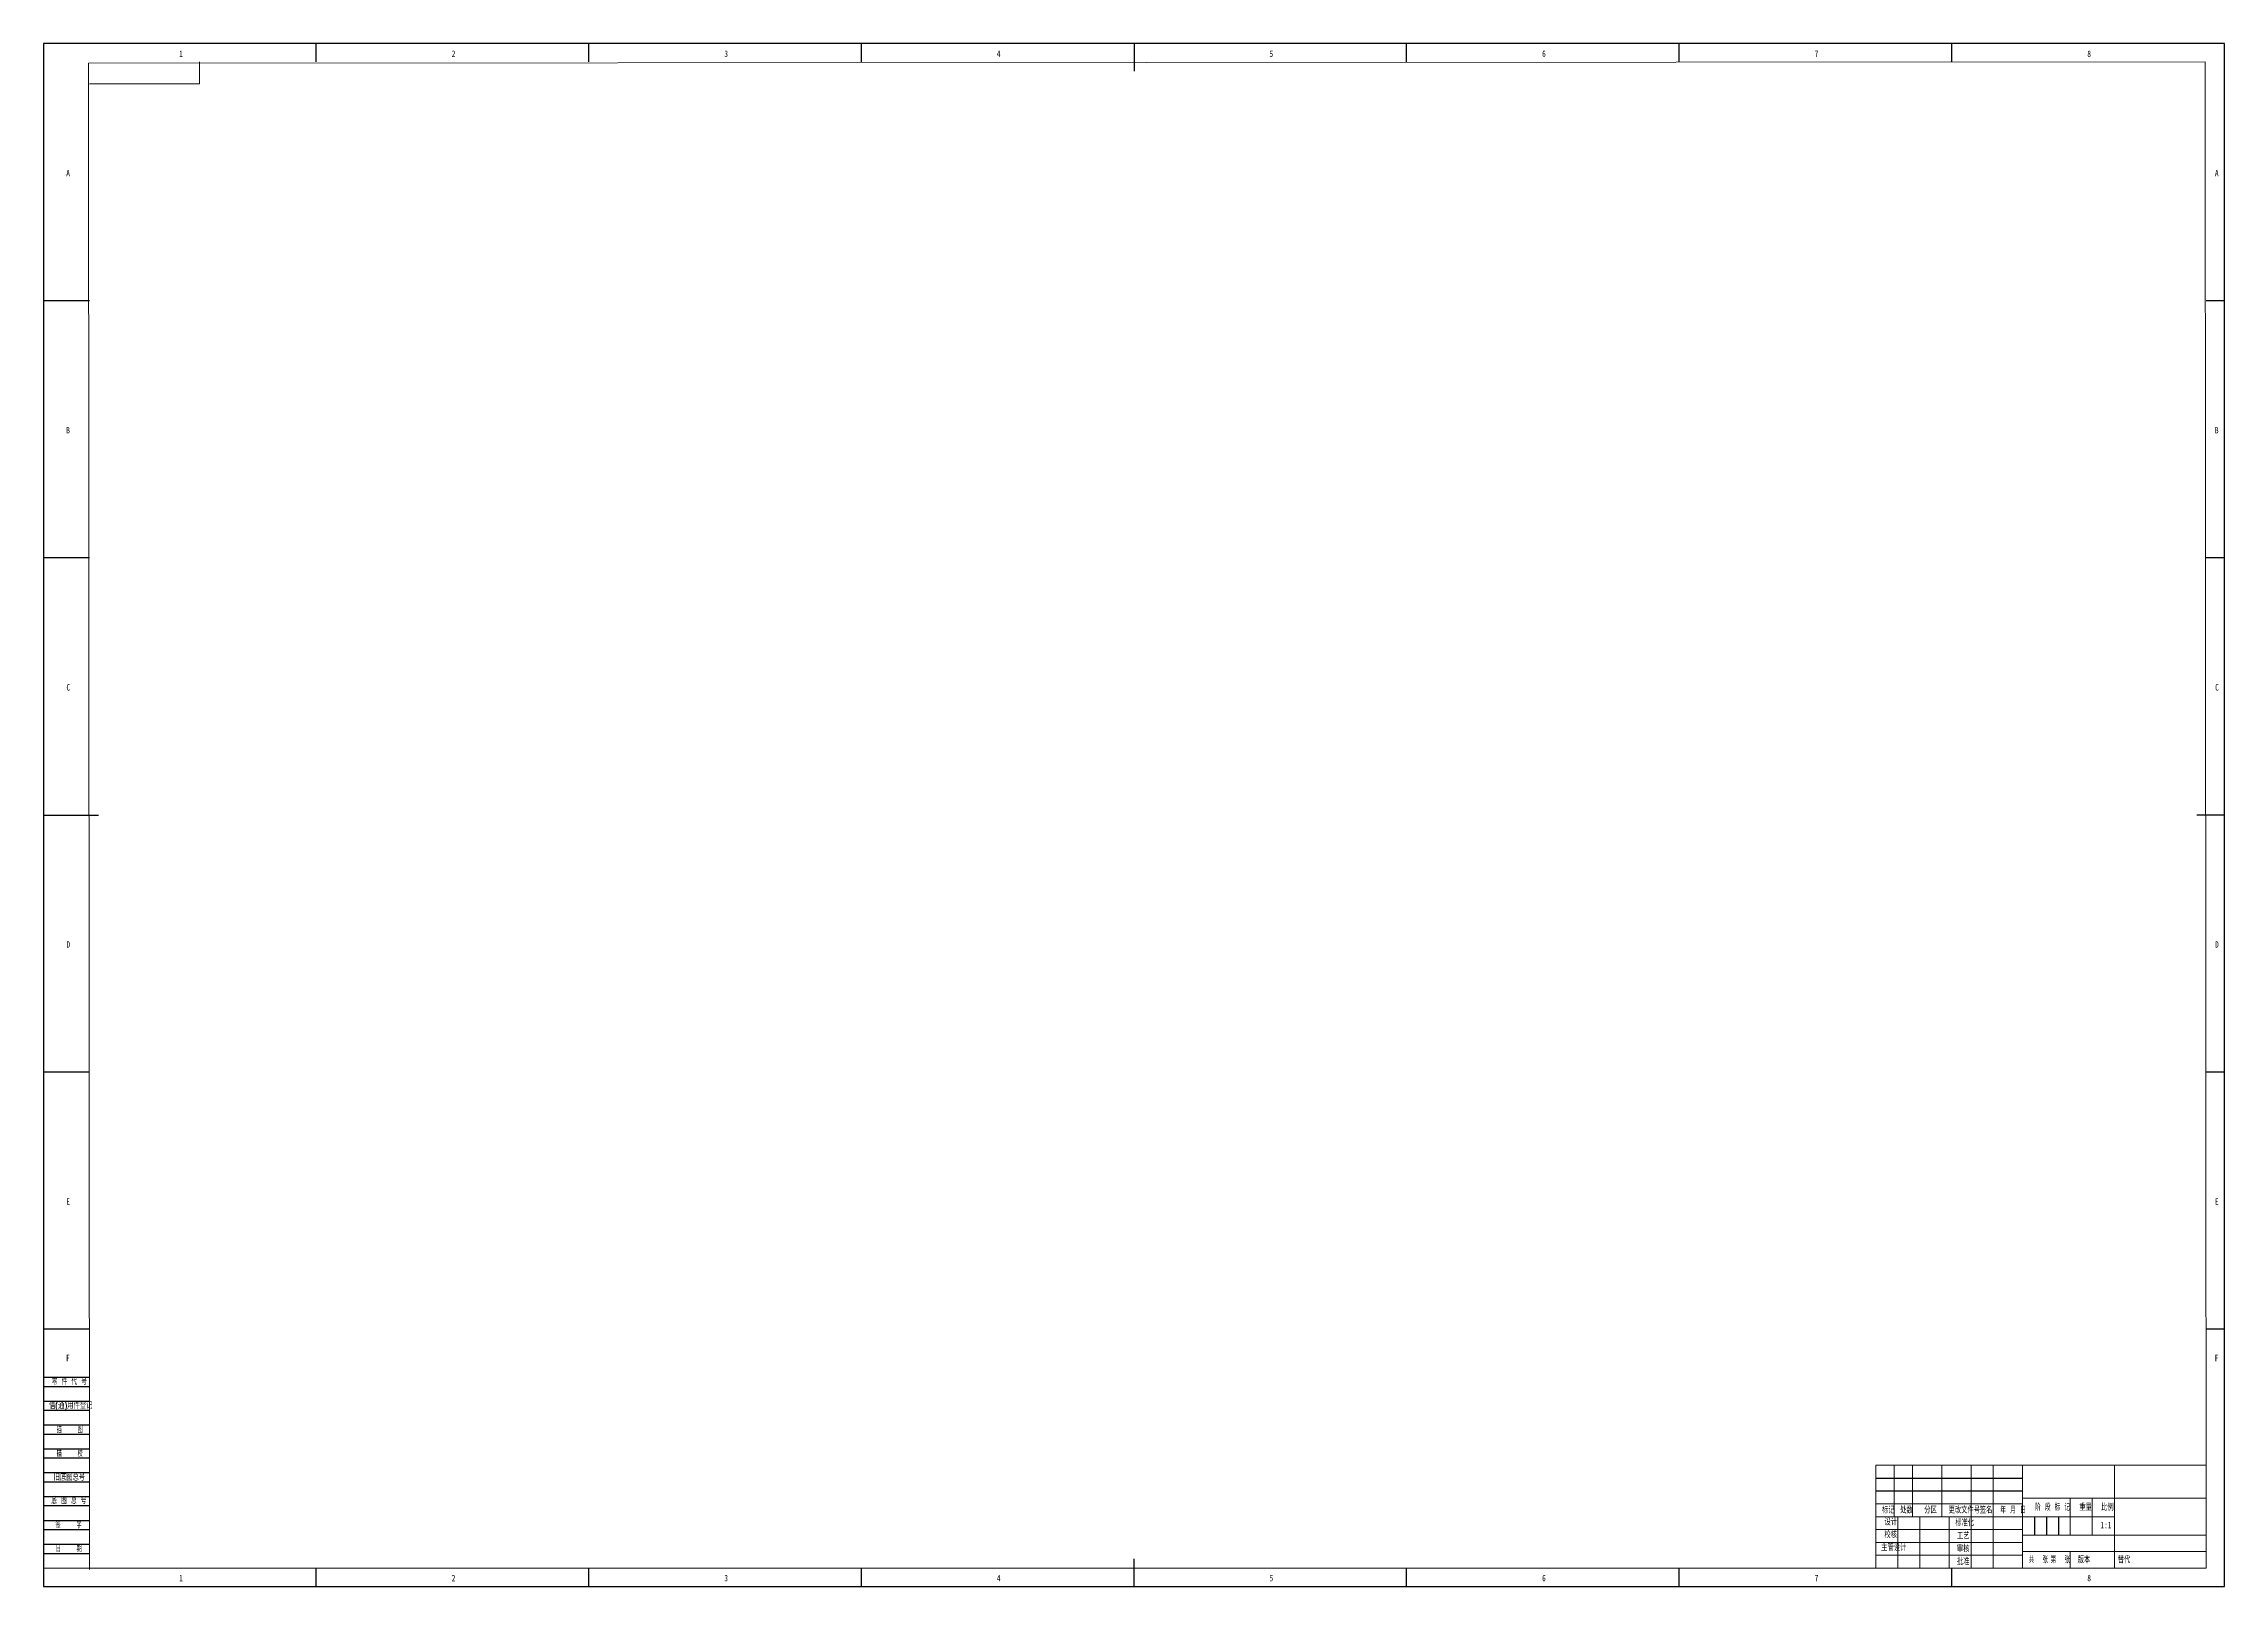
# Model space of a CAD drawing. Header units: millimetres. Extents: x 0 to 2221, y 0 to 841.
# Drawn here: x 0 to 1189, y 0 to 841 of the extents above; entities that cross this region are included whole.
import ezdxf

# ---------------------------------------------------------------- set-up
doc = ezdxf.new("R2010")
doc.units = ezdxf.units.MM
for name, color, linetype in [('10', 7, 'Continuous'), ('5', 7, 'Continuous'), ('9', 7, 'Continuous'), ('SLD-0', 7, 'Continuous')]:
    doc.layers.add(name, color=color, linetype=linetype)
doc.styles.add('SLDTEXTSTYLE0', font='TXT', dxfattribs={"width": 0.7})
doc.styles.add('SLDTEXTSTYLE1', font='TXT', dxfattribs={"width": 0.7, "bigfont": 'bigfont'})
doc.styles.add('SLDTEXTSTYLE2', font='TXT', dxfattribs={"width": 0.6, "bigfont": 'bigfont'})
doc.styles.add('SLDTEXTSTYLE3', font='TXT', dxfattribs={"width": 0.614286, "bigfont": 'bigfont'})
doc.styles.add('SLDTEXTSTYLE4', font='TXT', dxfattribs={"width": 0.62, "bigfont": 'bigfont'})
doc.styles.add('SLDTEXTSTYLE5', font='TXT', dxfattribs={"width": 0.566667, "bigfont": 'bigfont'})

msp = doc.modelspace()

# ---------------------------------------------------------------- texts
at = {"layer": '10', "char_height": 3.5, "attachment_point": 2, "style": 'SLDTEXTSTYLE1'}
for s, insert in [('校核', (1007.067, 29.857)), ('主管设计', (1008.707, 22.83))]:
    msp.add_mtext(s, dxfattribs=dict(at, insert=insert))
at = {"layer": '10', "color": 7, "insert": (1112.417, 16.188), "char_height": 3.5, "attachment_point": 2, "style": 'SLDTEXTSTYLE1'}
msp.add_mtext('版本', dxfattribs=at)
at = {"layer": '9', "color": 7, "char_height": 3.5}
for s, insert, attachment_point, style in [('1', (74.93, 837.262), 2, 'SLDTEXTSTYLE0'), ('2', (223.512, 837.262), 2, 'SLDTEXTSTYLE0'), ('3', (372.137, 837.262), 2, 'SLDTEXTSTYLE0'), ('4', (520.75, 837.262), 2, 'SLDTEXTSTYLE0'), ('5', (669.387, 837.262), 2, 'SLDTEXTSTYLE0'), ('6', (818.014, 837.262), 2, 'SLDTEXTSTYLE0'), ('7', (966.628, 837.262), 2, 'SLDTEXTSTYLE0'), ('8', (1115.261, 837.262), 2, 'SLDTEXTSTYLE0'), ('A', (13.337, 772.178), 2, 'SLDTEXTSTYLE0'), ('A', (1184.837, 772.178), 2, 'SLDTEXTSTYLE0'), ('B', (13.343, 632.012), 2, 'SLDTEXTSTYLE0'), ('B', (1184.843, 632.012), 2, 'SLDTEXTSTYLE0'), ('C', (13.449, 491.845), 2, 'SLDTEXTSTYLE0'), ('C', (1184.949, 491.845), 2, 'SLDTEXTSTYLE0'), ('D', (13.444, 351.678), 2, 'SLDTEXTSTYLE0'), ('D', (1184.944, 351.678), 2, 'SLDTEXTSTYLE0'), ('E', (13.341, 211.512), 2, 'SLDTEXTSTYLE0'), ('E', (1184.841, 211.512), 2, 'SLDTEXTSTYLE0'), ('F', (13.247, 126.262), 2, 'SLDTEXTSTYLE0'), ('F', (1184.747, 126.262), 2, 'SLDTEXTSTYLE0'), ('零 件 代 号', (4.482, 113.36), 1, 'SLDTEXTSTYLE3'), ('借(通)用件登记', (2.933, 100.276), 1, 'SLDTEXTSTYLE1'), ('描    图', (14.242, 87.176), 2, 'SLDTEXTSTYLE5'), ('描    校', (14.21, 74.137), 2, 'SLDTEXTSTYLE5'), ('旧底图总号', (5.459, 61.201), 1, 'SLDTEXTSTYLE1'), ('底 图 总 号', (4.212, 48.433), 1, 'SLDTEXTSTYLE3'), ('标记', (1005.712, 43.306), 2, 'SLDTEXTSTYLE1'), ('设计', (1007.119, 36.767), 2, 'SLDTEXTSTYLE1'), ('处数', (1015.65, 43.306), 2, 'SLDTEXTSTYLE1'), ('分区', (1028.806, 43.306), 2, 'SLDTEXTSTYLE1'), ('更改文件号', (1047.199, 43.306), 2, 'SLDTEXTSTYLE1'), ('标准化', (1047.403, 36.358), 2, 'SLDTEXTSTYLE1'), ('签名', (1059.036, 43.306), 2, 'SLDTEXTSTYLE1'), ('年 月 日', (1073.745, 43.306), 2, 'SLDTEXTSTYLE4'), ('阶 段 标 记', (1095.317, 44.81), 2, 'SLDTEXTSTYLE3'), ('重量', (1113.292, 44.81), 2, 'SLDTEXTSTYLE1'), ('比例', (1125.186, 44.81), 2, 'SLDTEXTSTYLE1'), ('签    字', (13.596, 35.193), 2, 'SLDTEXTSTYLE5'), ('工艺', (1046.572, 29.23), 2, 'SLDTEXTSTYLE1'), ('日    期', (13.673, 22.233), 2, 'SLDTEXTSTYLE5'), ('批准', (1046.553, 15.216), 2, 'SLDTEXTSTYLE1'), ('审核', (1046.571, 22.249), 2, 'SLDTEXTSTYLE1'), ('共  张', (1087.581, 16.188), 2, 'SLDTEXTSTYLE2'), ('第  张', (1099.566, 16.188), 2, 'SLDTEXTSTYLE2'), ('1', (74.93, 6.262), 2, 'SLDTEXTSTYLE0'), ('2', (223.512, 6.262), 2, 'SLDTEXTSTYLE0'), ('3', (372.137, 6.262), 2, 'SLDTEXTSTYLE0'), ('4', (520.75, 6.262), 2, 'SLDTEXTSTYLE0'), ('5', (669.387, 6.262), 2, 'SLDTEXTSTYLE0'), ('6', (818.014, 6.262), 2, 'SLDTEXTSTYLE0'), ('7', (966.628, 6.262), 2, 'SLDTEXTSTYLE0'), ('8', (1115.261, 6.262), 2, 'SLDTEXTSTYLE0')]:
    msp.add_mtext(s, dxfattribs=dict(at, insert=insert, attachment_point=attachment_point, style=style))
at = {"layer": 'SLD-0', "char_height": 3.5}
for s, insert, attachment_point, style in [('1:1', (1124.437, 35.158), 2, 'SLDTEXTSTYLE0'), ('替代', (1130.851, 16.188), 1, 'SLDTEXTSTYLE1')]:
    msp.add_mtext(s, dxfattribs=dict(at, insert=insert, attachment_point=attachment_point, style=style))

# ---------------------------------------------------------------- linework, layer by layer
at = {"layer": '10', "color": 7}
for p, q in [((148.625, 831), (148.625, 841)), ((297.25, 831), (297.25, 841)), ((445.875, 831), (445.875, 841)), ((594.5, 841), (594.5, 831)), ((743.125, 831), (743.125, 841)), ((891.75, 831), (891.75, 841)), ((1040.375, 831), (1040.375, 841)), ((594.5, 831), (594.5, 826)), ((25, 700.833), (0, 700.833)), ((1189, 700.833), (1179, 700.833)), ((25, 560.667), (0, 560.667)), ((1189, 560.667), (1179, 560.667)), ((0, 420.5), (25, 420.5)), ((25, 420.5), (30, 420.5)), ((1179, 420.5), (1174, 420.5)), ((1189, 420.5), (1179, 420.5)), ((25, 280.333), (0, 280.333)), ((1189, 280.333), (1179, 280.333)), ((25, 140.167), (0, 140.167)), ((1189, 140.167), (1179, 140.167)), ((0, 114), (25, 114)), ((0, 109), (25, 109)), ((0, 101), (25, 101)), ((0, 96), (25, 96)), ((0, 88), (25, 88)), ((0, 83), (25, 83)), ((0, 75), (25, 75)), ((0, 70), (25, 70)), ((0, 62), (25, 62)), ((0, 57), (25, 57)), ((0, 49), (25, 49)), ((999, 59), (1079, 59)), ((999, 52), (1079, 52)), ((0, 44), (25, 44)), ((0, 36), (25, 36)), ((1085.5, 38), (1085.5, 28)), ((1092, 38), (1092, 28)), ((1098.5, 38), (1098.5, 28)), ((0, 31), (25, 31)), ((0, 23), (25, 23)), ((0, 18), (25, 18)), ((594.5, 10), (594.5, 15)), ((148.625, 0), (148.625, 10)), ((297.25, 0), (297.25, 10)), ((445.875, 0), (445.875, 10)), ((594.5, 0), (594.5, 10)), ((743.125, 0), (743.125, 10)), ((891.75, 0), (891.75, 10)), ((1040.375, 0), (1040.375, 10))]:
    msp.add_line(p, q, dxfattribs=at)
at = {"layer": '10', "color": 7, "lineweight": 15}
for p, q in [((999, 66), (999, 10)), ((1009, 66), (1009, 38)), ((1019, 66), (1019, 38)), ((1035, 66), (1035, 38)), ((1051, 66), (1051, 10)), ((1063, 66), (1063, 10)), ((1079, 66), (1079, 10)), ((1129, 66), (1129, 38)), ((1079, 48), (1179, 48)), ((1105, 48), (1105, 28)), ((1117, 48), (1117, 28)), ((999, 45), (1079, 45)), ((999, 38), (1129, 38)), ((1011, 38), (1011, 10)), ((1023, 38), (1023, 10)), ((1039, 38), (1039, 10)), ((1129, 38), (1129, 10)), ((999, 31), (1079, 31)), ((999, 24), (1079, 24)), ((1079, 28), (1179, 28)), ((999, 17), (1079, 17)), ((1079, 18.982), (1179, 18.982))]:
    msp.add_line(p, q, dxfattribs=at)
at = {"layer": '5', "color": 7, "lineweight": 15}
for p, q in [((1178.45, 831.05), (24.451, 830.269)), ((24.451, 830.269), (25.006, 9.269)), ((85, 819), (85, 831)), ((1179.006, 10), (1178.45, 831.05)), ((25, 819), (85, 819)), ((999, 66), (1179, 66)), ((0, 10), (1179.006, 10))]:
    msp.add_line(p, q, dxfattribs=at)
at = {"layer": '9', "color": 7}
for p, q in [((1189, 841), (0, 841)), ((0, 841), (0, 0)), ((1189, 0), (1189, 841)), ((0, 0), (1189, 0))]:
    msp.add_line(p, q, dxfattribs=at)
at = {"layer": 'SLD-0', "lineweight": 15}
msp.add_line((1105, 18.982), (1105, 10), dxfattribs=at)

msp.set_redraw_order([(e.dxf.handle, doc.entitydb.next_handle()) for e in msp.query("TEXT MTEXT ATTDEF DIMENSION ARC_DIMENSION")])  # texts and dimensions are drawn at this point

doc.saveas('drawing.dxf')
